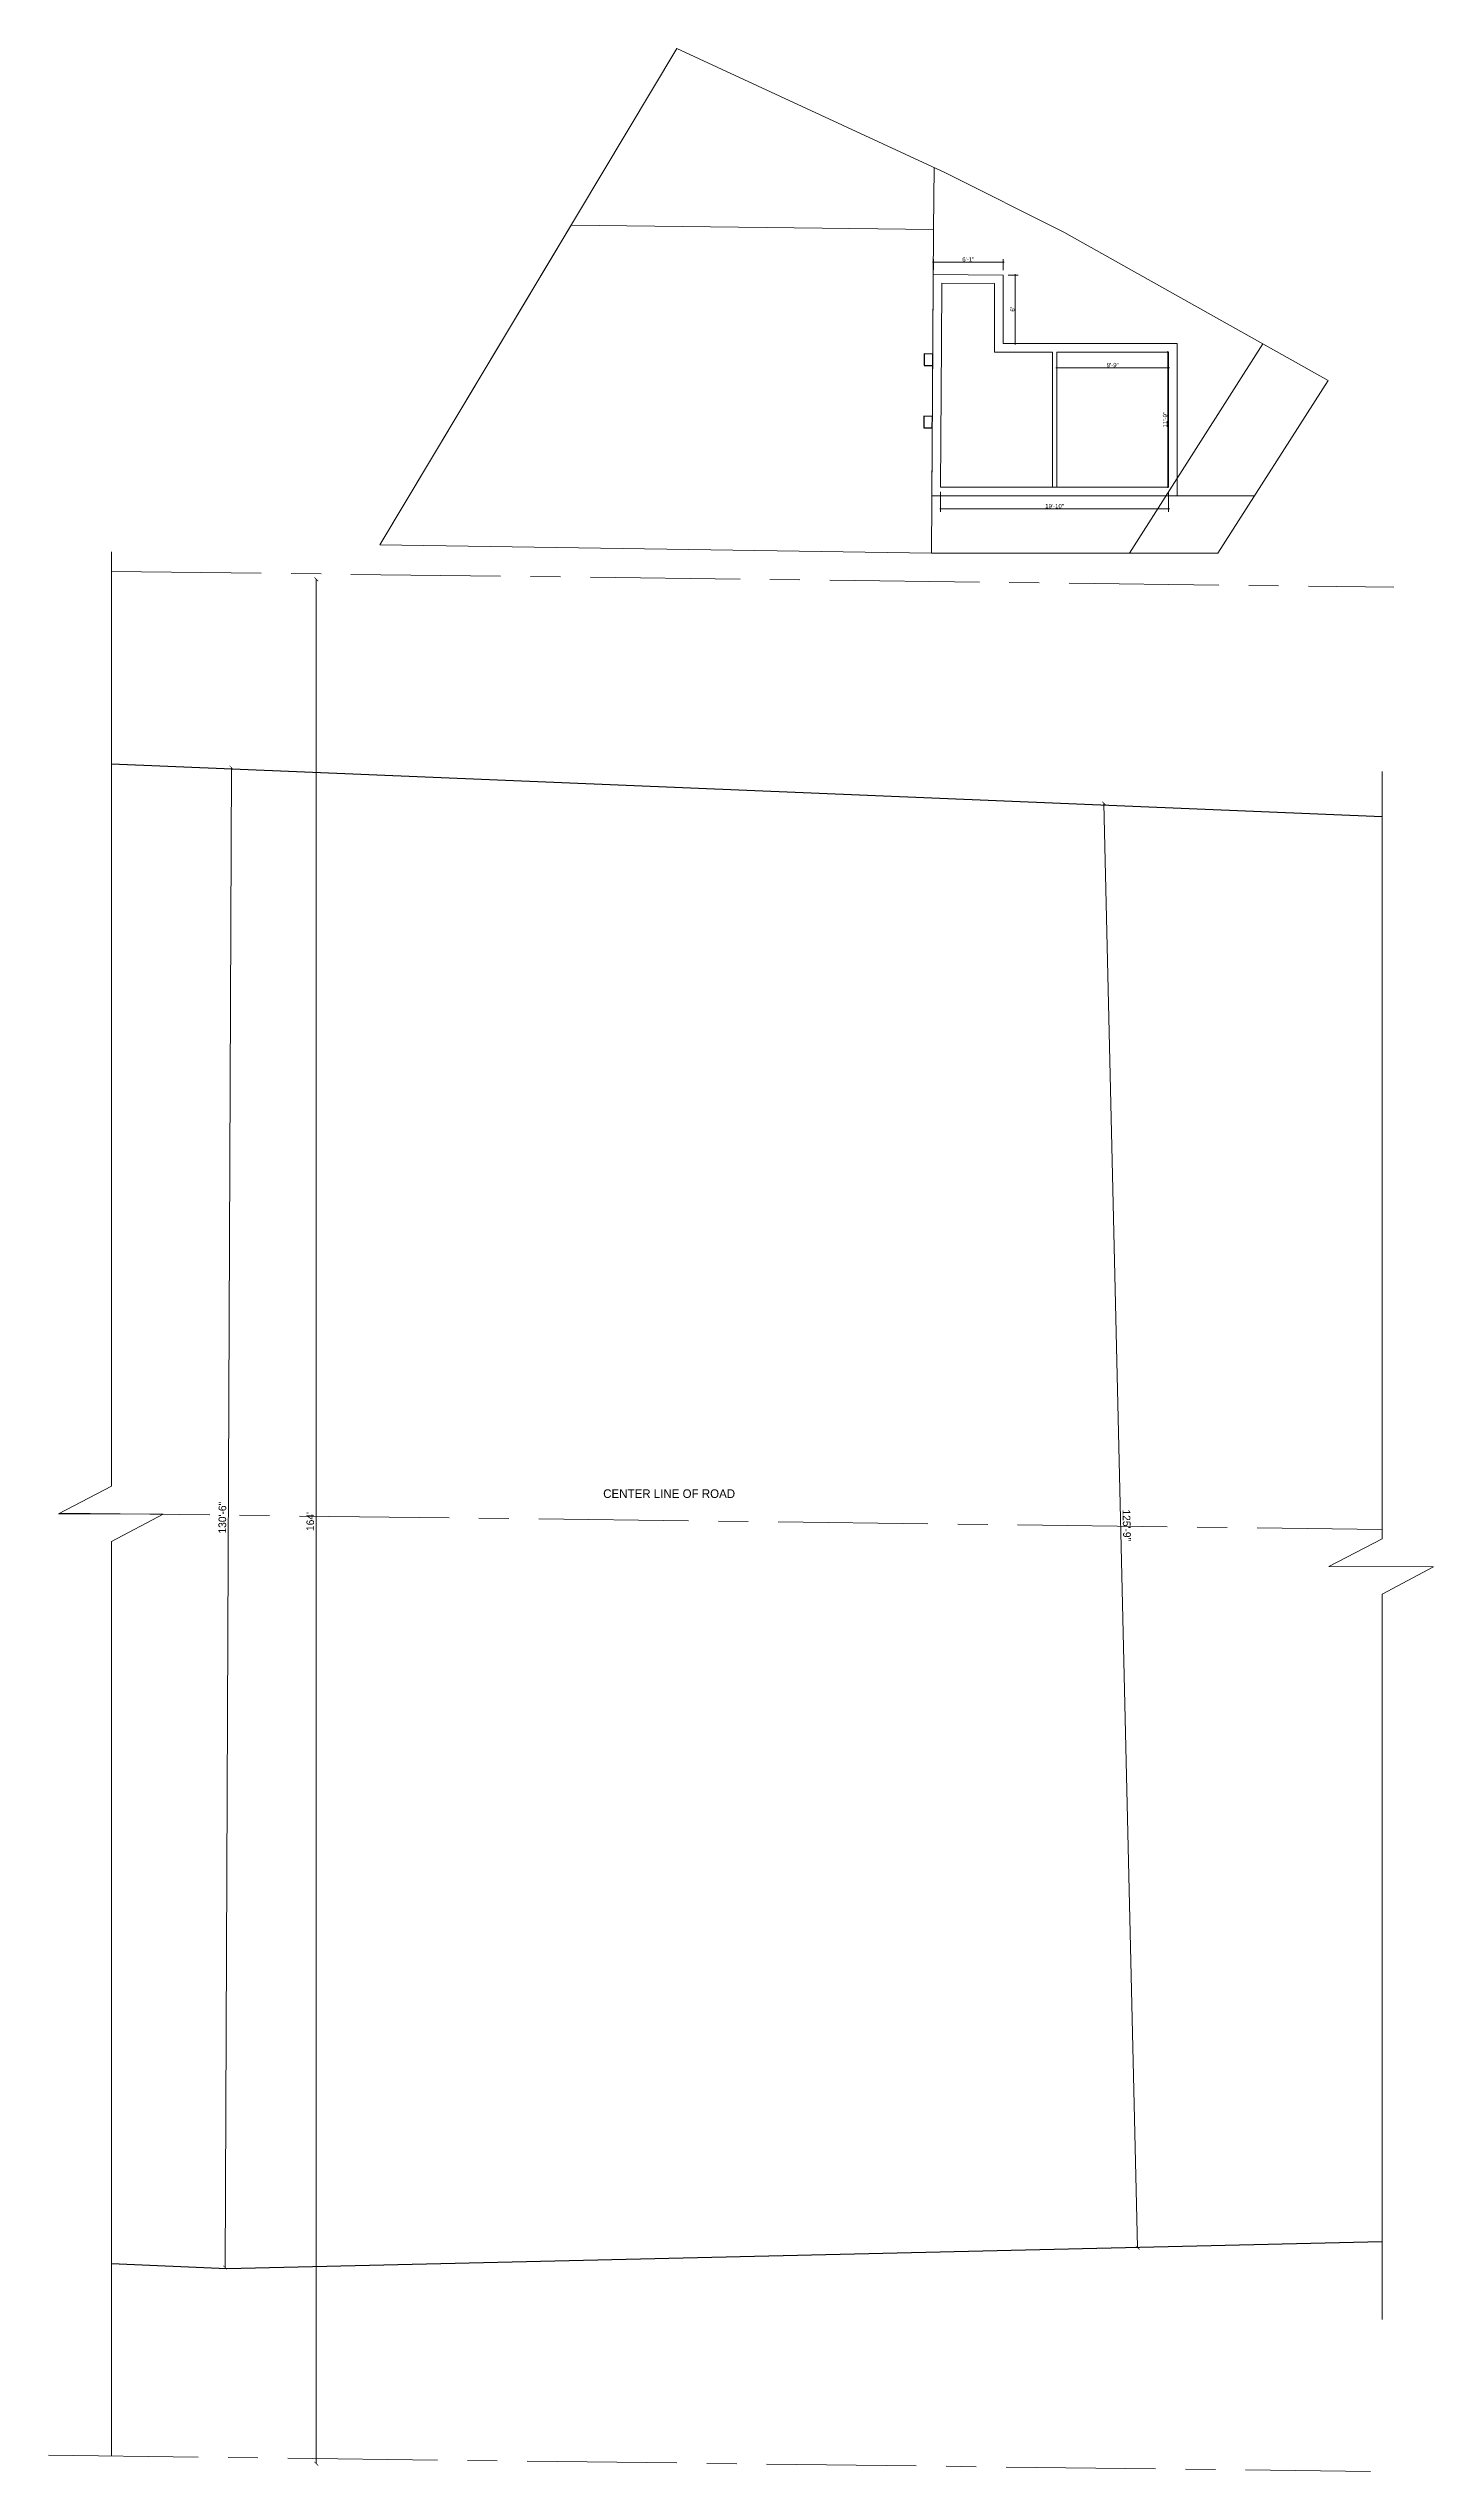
# Model space of a CAD drawing. Header units: inches. Extents: x 4069 to 91030, y -7803 to 12535.
# Drawn here: x 49157 to 50603, y 6206 to 8737 of the extents above; entities that cross this region are included whole.
import ezdxf

# ---------------------------------------------------------------- set-up
doc = ezdxf.new("R2010")
doc.units = ezdxf.units.IN
doc.header["$LTSCALE"] = 5
doc.header["$MEASUREMENT"] = 0
doc.linetypes.add('CENTER', pattern=[2, 1.25, -0.25, 0.25, -0.25])
doc.layers.add('A-WALL', color=7, linetype='Continuous', lineweight=9)
doc.layers.add('DOOR', color=62, linetype='Continuous', lineweight=0)
for name, color, linetype in [('DIM', 5, 'Continuous'), ('TEXT', 6, 'Continuous'), ('WALL', 7, 'Continuous')]:
    doc.layers.add(name, color=color, linetype=linetype)
doc.layers.add('dim line', color=7, linetype='Continuous', lineweight=15, true_color=0xfab2b2)
doc.styles.get("Standard").update_dxf_attribs({"font": 'arial.ttf'})
doc.styles.add('tt', font='stylu.ttf', dxfattribs={"height": 8})
doc.dimstyles.new('Copy(2) of STANDARD', dxfattribs={"dimtxt": 2, "dimasz": 4, "dimexe": 0, "dimexo": 0, "dimgap": 2, "dimtad": 1, "dimdec": 0, "dimzin": 0, "dimdsep": 46, "dimlunit": 3, "dimtxsty": 'tt', "dimblk": 'ARCHTICK', "dimcen": 0.0505, "dimse1": 1, "dimse2": 1, "dimclrd": 5, "dimclre": 5, "dimclrt": 7, "dimadec": 1, "dimazin": 0, "dimtm": 1e-09, "dimtfac": 1, "dimtdec": 0, "dimtofl": 0, "dimtmove": 1, "dimatfit": 3, "dimfxl": 1, "dimtolj": 2, "dimtzin": 0, "dimlwd": 13, "dimarcsym": 0})
doc.dimstyles.new('Standard$0', dxfattribs={"dimtxt": 6, "dimasz": 4, "dimexe": 3, "dimexo": 6, "dimgap": 3, "dimtad": 1, "dimdec": 1, "dimzin": 0, "dimdsep": 46, "dimlunit": 4, "dimtxsty": 'Standard', "dimcen": 0.09, "dimclrd": 6, "dimclre": 6, "dimclrt": 7, "dimadec": 0, "dimazin": 0, "dimtfac": 1, "dimtdec": 1, "dimtix": 1, "dimtofl": 0, "dimtmove": 1, "dimatfit": 3, "dimfxl": 1, "dimtolj": 1, "dimtzin": 0, "dimlwd": 18, "dimlwe": 18, "dimarcsym": 0})

# ---------------------------------------------------------------- blocks, each defined once
blk = doc.blocks.new('_ArchTick')
at = {"color": 0, "linetype": 'ByBlock', "const_width": 0.15}
blk.add_lwpolyline([(-0.5, -0.5), (0.5, 0.5)], dxfattribs=at)
blk = doc.blocks.new('*D1856')
at = {"layer": 'Defpoints', "color": 0, "ltscale": 5, "transparency": 16777216}
for p in [(49892.1, 8182.2), (49436.4, 6214.3), (49867.9, 6214.3)]:
    blk.add_point(p, dxfattribs=at)
at = {"layer": 'DIM', "color": 5, "lineweight": 13, "ltscale": 5, "transparency": 16777216}
blk.add_line((49436.4, 8182.2), (49436.4, 6214.3), dxfattribs=at)
at = {"layer": 'DIM', "color": 5, "lineweight": 13, "ltscale": 5, "transparency": 16777216, "xscale": 4, "yscale": 4, "zscale": 4}
for p, rotation in [((49436.4, 8182.2), 90), ((49436.4, 6214.3), 270)]:
    blk.add_blockref('_ArchTick', p, dxfattribs=dict(at, rotation=rotation))
at = {"layer": 'DIM', "color": 7, "ltscale": 5, "transparency": 16777216, "insert": (49430.2, 7198.2), "char_height": 8, "attachment_point": 5, "rotation": 90, "style": 'tt'}
blk.add_mtext("\\A2;164'", dxfattribs=at)
blk = doc.blocks.new('*D1855')
at = {"layer": 'Defpoints', "color": 0, "ltscale": 5, "transparency": 16777216}
for p in [(49319.3, 7985.6, -33.3), (49312.7, 6419.1, 1.5), (49341.2, 6419)]:
    blk.add_point(p, dxfattribs=at)
at = {"layer": 'DIM', "color": 5, "lineweight": 13, "ltscale": 5, "transparency": 16777216}
blk.add_line((49347.8, 7985.5), (49341.2, 6419), dxfattribs=at)
at = {"layer": 'DIM', "color": 5, "lineweight": 13, "ltscale": 5, "transparency": 16777216, "xscale": 4, "yscale": 4, "zscale": 4}
for p, rotation in [((49347.8, 7985.5), 89.75798331016011), ((49341.2, 6419), 269.7579833101601)]:
    blk.add_blockref('_ArchTick', p, dxfattribs=dict(at, rotation=rotation))
at = {"layer": 'DIM', "color": 7, "ltscale": 5, "transparency": 16777216, "insert": (49338.4, 7202.2), "char_height": 8, "attachment_point": 5, "rotation": 89.758, "style": 'tt'}
blk.add_mtext('\\A2;130\'-6"', dxfattribs=at)
blk = doc.blocks.new('*D1857')
at = {"layer": 'Defpoints', "color": 0, "ltscale": 5, "transparency": 16777216}
for p in [(50235.6, 7947.6, -52.5), (50270.7, 6439.4, 1.5), (50294.1, 6439.9)]:
    blk.add_point(p, dxfattribs=at)
at = {"layer": 'DIM', "color": 5, "lineweight": 13, "ltscale": 5, "transparency": 16777216}
blk.add_line((50259, 7948.2), (50294.1, 6439.9), dxfattribs=at)
at = {"layer": 'DIM', "color": 5, "lineweight": 13, "ltscale": 5, "transparency": 16777216, "xscale": 4, "yscale": 4, "zscale": 4}
for p, rotation in [((50259, 7948.2), 91.33313824719272), ((50294.1, 6439.9), 271.3331382471927)]:
    blk.add_blockref('_ArchTick', p, dxfattribs=dict(at, rotation=rotation))
at = {"layer": 'DIM', "color": 7, "ltscale": 5, "transparency": 16777216, "insert": (50282.7, 7194.2), "char_height": 8, "attachment_point": 5, "rotation": 271.3331, "style": 'tt'}
blk.add_mtext('\\A2;125\'-9"', dxfattribs=at)
blk = doc.blocks.new('oblique')
at = {"color": 0, "lineweight": -2}
blk.add_line((0.25, 0.25), (-0.25, -0.25), dxfattribs=at)
at = {"layer": 'dim line', "lineweight": 9}
for p, q in [((-0.4375, 0), (0.4375, 0)), ((0, 0.4375), (0, -0.4375))]:
    blk.add_line(p, q, dxfattribs=at)
blk = doc.blocks.new('*D1858')
at = {"layer": 'A-WALL', "color": 47, "lineweight": 0, "ltscale": 5, "transparency": 16777216}
for p, q in [((50080.8, 8505.4), (50080.8, 8516.5)), ((50153.8, 8504.9), (50153.8, 8516.5))]:
    blk.add_line(p, q, dxfattribs=at)
at = {"layer": 'A-WALL', "color": 33, "lineweight": 0, "ltscale": 5, "transparency": 16777216}
blk.add_line((50080.8, 8513.5), (50153.8, 8513.5), dxfattribs=at)
at = {"layer": 'Defpoints', "color": 0, "ltscale": 5, "transparency": 16777216}
for p in [(50153.8, 8513.5), (50080.8, 8500.4, -58.2), (50153.8, 8499.9, -58.2)]:
    blk.add_point(p, dxfattribs=at)
at = {"layer": 'A-WALL', "color": 33, "lineweight": 0, "ltscale": 5, "transparency": 16777216, "xscale": 2, "yscale": 2, "zscale": 2, "rotation": 180}
blk.add_blockref('oblique', (50080.8, 8513.5), dxfattribs=at)
at = {"layer": 'A-WALL', "color": 33, "lineweight": 0, "ltscale": 5, "transparency": 16777216, "xscale": 2, "yscale": 2, "zscale": 2}
blk.add_blockref('oblique', (50153.8, 8513.5), dxfattribs=at)
at = {"layer": 'A-WALL', "color": 7, "ltscale": 5, "transparency": 16777216, "insert": (50117.3, 8516.3), "char_height": 4.5, "attachment_point": 5}
blk.add_mtext('\\A1;6\'-1"', dxfattribs=at)
blk = doc.blocks.new('_OBLIQUE')
at = {"color": 0, "linetype": 'ByBlock'}
blk.add_line((-0.5, -0.5), (0.5, 0.5), dxfattribs=at)
blk = doc.blocks.new('*D1859')
at = {"layer": 'A-WALL', "color": 47, "lineweight": 0, "ltscale": 5, "transparency": 16777216}
for p, q in [((50158.8, 8499.9), (50169.3, 8499.9)), ((50158.8, 8428.4), (50169.3, 8428.4))]:
    blk.add_line(p, q, dxfattribs=at)
at = {"layer": 'A-WALL', "color": 33, "lineweight": 0, "ltscale": 5, "transparency": 16777216}
blk.add_line((50166.3, 8499.9), (50166.3, 8428.4), dxfattribs=at)
at = {"layer": 'Defpoints', "color": 0, "ltscale": 5, "transparency": 16777216}
for p in [(50153.8, 8499.9, -58.2), (50153.8, 8428.4, -58.2), (50166.3, 8428.4)]:
    blk.add_point(p, dxfattribs=at)
at = {"layer": 'A-WALL', "color": 33, "lineweight": 0, "ltscale": 5, "transparency": 16777216, "xscale": 2, "yscale": 2, "zscale": 2}
for p, rotation in [((50166.3, 8499.9), 90), ((50166.3, 8428.4), 270)]:
    blk.add_blockref('oblique', p, dxfattribs=dict(at, rotation=rotation))
at = {"layer": 'A-WALL', "color": 7, "ltscale": 5, "transparency": 16777216, "insert": (50163.5, 8464.1), "char_height": 4.5, "attachment_point": 5, "rotation": 90}
blk.add_mtext("\\A1;6'", dxfattribs=at)
blk = doc.blocks.new('*D1860')
at = {"layer": 'A-WALL', "color": 47, "lineweight": 0, "ltscale": 5, "transparency": 16777216}
for p, q in [((50321.5, 8419.4), (50322.6, 8419.4)), ((50321.5, 8278.4), (50322.6, 8278.4))]:
    blk.add_line(p, q, dxfattribs=at)
at = {"layer": 'A-WALL', "color": 33, "lineweight": 0, "ltscale": 5, "transparency": 16777216}
blk.add_line((50325.6, 8419.4), (50325.6, 8278.4), dxfattribs=at)
at = {"layer": 'Defpoints', "color": 0, "ltscale": 5, "transparency": 16777216}
for p in [(50326.5, 8419.4, -58.2), (50325.6, 8278.4), (50326.5, 8278.4, -58.2)]:
    blk.add_point(p, dxfattribs=at)
at = {"layer": 'A-WALL', "color": 33, "lineweight": 0, "ltscale": 5, "transparency": 16777216, "xscale": 2, "yscale": 2, "zscale": 2}
for p, rotation in [((50325.6, 8419.4), 90), ((50325.6, 8278.4), 270)]:
    blk.add_blockref('oblique', p, dxfattribs=dict(at, rotation=rotation))
at = {"layer": 'A-WALL', "color": 7, "ltscale": 5, "transparency": 16777216, "insert": (50322.8, 8348.9), "char_height": 4.5, "attachment_point": 5, "rotation": 90}
blk.add_mtext('\\A1;11\'-9"', dxfattribs=at)
blk = doc.blocks.new('*D1861')
at = {"layer": 'A-WALL', "color": 47, "lineweight": 0, "ltscale": 5, "transparency": 16777216}
for p, q in [((50088.3, 8273.4), (50088.3, 8252.8)), ((50326.5, 8273.4), (50326.5, 8252.8))]:
    blk.add_line(p, q, dxfattribs=at)
at = {"layer": 'A-WALL', "color": 33, "lineweight": 0, "ltscale": 5, "transparency": 16777216}
blk.add_line((50326.5, 8255.8), (50088.3, 8255.8), dxfattribs=at)
at = {"layer": 'Defpoints', "color": 0, "ltscale": 5, "transparency": 16777216}
for p in [(50088.3, 8278.4, -58.2), (50326.5, 8278.4, -58.2), (50088.3, 8255.8)]:
    blk.add_point(p, dxfattribs=at)
at = {"layer": 'A-WALL', "color": 33, "lineweight": 0, "ltscale": 5, "transparency": 16777216, "xscale": 2, "yscale": 2, "zscale": 2, "rotation": 180}
blk.add_blockref('oblique', (50088.3, 8255.8), dxfattribs=at)
at = {"layer": 'A-WALL', "color": 33, "lineweight": 0, "ltscale": 5, "transparency": 16777216, "xscale": 2, "yscale": 2, "zscale": 2}
blk.add_blockref('oblique', (50326.5, 8255.8), dxfattribs=at)
at = {"layer": 'A-WALL', "color": 7, "ltscale": 5, "transparency": 16777216, "insert": (50207.4, 8258.6), "char_height": 4.5, "attachment_point": 5}
blk.add_mtext('\\A1;19\'-10"', dxfattribs=at)
blk = doc.blocks.new('*D1862')
at = {"layer": 'A-WALL', "color": 47, "lineweight": 0, "ltscale": 5, "transparency": 16777216}
for p, q in [((50209.7, 8414.4), (50209.7, 8400.1)), ((50326.5, 8414.4), (50326.5, 8400.1))]:
    blk.add_line(p, q, dxfattribs=at)
at = {"layer": 'A-WALL', "color": 33, "lineweight": 0, "ltscale": 5, "transparency": 16777216}
blk.add_line((50209.7, 8403.1), (50326.5, 8403.1), dxfattribs=at)
at = {"layer": 'Defpoints', "color": 0, "ltscale": 5, "transparency": 16777216}
for p in [(50209.7, 8419.4, -58.2), (50326.5, 8419.4, -58.2), (50326.5, 8403.1)]:
    blk.add_point(p, dxfattribs=at)
at = {"layer": 'A-WALL', "color": 33, "lineweight": 0, "ltscale": 5, "transparency": 16777216, "xscale": 2, "yscale": 2, "zscale": 2, "rotation": 180}
blk.add_blockref('oblique', (50209.7, 8403.1), dxfattribs=at)
at = {"layer": 'A-WALL', "color": 33, "lineweight": 0, "ltscale": 5, "transparency": 16777216, "xscale": 2, "yscale": 2, "zscale": 2}
blk.add_blockref('oblique', (50326.5, 8403.1), dxfattribs=at)
at = {"layer": 'A-WALL', "color": 7, "ltscale": 5, "transparency": 16777216, "insert": (50268.1, 8405.9), "char_height": 4.5, "attachment_point": 5}
blk.add_mtext('\\A1;9\'-9"', dxfattribs=at)

msp = doc.modelspace()

# ---------------------------------------------------------------- linework, layer by layer
for p, q in [((49222.71, 7989.58, -31.28), (50549.46, 7934.61, -59.12)), ((50549.46, 6445.87, 1.52), (49343.06, 6417.79, 1.52)), ((49343.06, 6417.79, 1.52), (49222.71, 6422.96, 1.52))]:
    msp.add_line(p, q)
at = {"layer": 'A-WALL', "ltscale": 5}
for p, q in [((50081.09, 8547.36, -58.17), (50081.51, 8612.27, -58.17)), ((50205.17, 8278.36, -58.17), (50205.17, 8419.36, -58.17)), ((50209.67, 8278.36, -58.17), (50209.67, 8419.36, -58.17)), ((50335.5, 8269.36, -58.17), (50416.3, 8269.36, -58.17)), ((50078.88, 8209.36, -58.17), (50378.06, 8209.36, -58.17))]:
    msp.add_line(p, q, dxfattribs=at)
at = {"layer": 'A-WALL', "linetype": 'CENTER', "ltscale": 25}
for p, q in [((49222.71, 8190.41), (50561.59, 8173.91)), ((49168.89, 7207), (50549.46, 7189.99)), ((49156.77, 6223.07), (50537.34, 6206.06))]:
    msp.add_line(p, q, dxfattribs=at)
at = {"layer": 'A-WALL', "ltscale": 5, "elevation": -58.17}
for points in [[(49813.07, 8736.55), (49502.95, 8218.01), (50078.88, 8209.36), (50378.06, 8209.36), (50493.01, 8389.7), (50216.92, 8544.77), (50093.55, 8606.7)], [(50080.31, 8428.36), (50080.78, 8500.36), (50153.82, 8499.88), (50153.82, 8428.36), (50335.5, 8428.36), (50335.5, 8269.36), (50079.28, 8269.36)], [(50209.67, 8419.36), (50326.5, 8419.36), (50326.5, 8278.36), (50209.67, 8278.36)]]:
    msp.add_lwpolyline(points, close=True, dxfattribs=at)
for points in [[(50209.67, 8419.36), (50326.5, 8419.36), (50326.5, 8278.36), (50088.33, 8278.36), (50089.31, 8428.3), (50089.73, 8491.3), (50144.82, 8490.94), (50144.82, 8419.36), (50205.17, 8419.36)], [(50285.56, 8209.36), (50424.9, 8427.95)]]:
    msp.add_lwpolyline(points, dxfattribs=at)
at = {"layer": 'A-WALL', "linetype": 'Continuous', "ltscale": 5}
for points, elevation in [([(49222.71, 8210.88), (49222.71, 7235.01), (49167.12, 7206.07), (49276.38, 7205.82), (49222.71, 7177.22), (49222.71, 6222.26)], -31.28), ([(50549.46, 7981.45), (50549.46, 7180.04), (50493.88, 7151.1), (50603.14, 7150.85), (50549.46, 7122.24), (50549.46, 6364.8)], -59.12)]:
    msp.add_lwpolyline(points, dxfattribs=dict(at, elevation=elevation))
at = {"layer": 'DOOR', "lineweight": 13, "elevation": -58.17}
msp.add_lwpolyline([(49502.95, 8218.01), (50078.88, 8209.36), (50081.09, 8547.36), (49702.62, 8551.86)], close=True, dxfattribs=at)
at = {"layer": 'WALL', "color": 2, "linetype": 'ByBlock', "ltscale": 5, "elevation": -58.17}
for points in [[(50071.24, 8417.47), (50071.16, 8405.47), (50080.16, 8405.36), (50080.24, 8417.36)], [(50070.82, 8352.47), (50070.74, 8340.47), (50079.74, 8340.36), (50079.82, 8352.36)]]:
    msp.add_lwpolyline(points, close=True, dxfattribs=at)

# ---------------------------------------------------------------- texts
at = {"layer": 'TEXT', "lineweight": 70, "style": 'tt'}
msp.add_text('CENTER LINE OF ROAD ', height=9, dxfattribs=at).set_placement((49736.05, 7222.8, -58.17))

# ---------------------------------------------------------------- dimensions: what is measured, and where the dimension line sits
at = {"layer": 'A-WALL', "ltscale": 5}
for base, p1, p2, picture, middle in [((50153.82, 8513.49), (50080.78, 8500.36, -58.17), (50153.82, 8499.88, -58.17), '*D1858', (50117.3, 8516.29)), ((50326.5, 8403.15), (50209.67, 8419.36, -58.17), (50326.5, 8419.36, -58.17), '*D1862', (50268.08, 8405.94)), ((50088.33, 8255.78), (50326.5, 8278.36, -58.17), (50088.33, 8278.36, -58.17), '*D1861', (50207.42, 8258.58))]:
    dim = msp.add_linear_dim(base=base, p1=p1, p2=p2, dimstyle='Standard$0', override={"dimtxt": 4.5, "dimasz": 2, "dimexo": 5, "dimgap": 0.5, "dimdec": 0, "dimzin": 12, "dimpost": '\\X', "dimblk": 'oblique', "dimcen": 3, "dimclrd": 33, "dimclre": 47, "dimtfac": 0.5, "dimtdec": 0, "dimfxl": 3, "dimlwd": 0, "dimlwe": 0}, dxfattribs=at)
    dim.commit()
    dim.dimension.update_dxf_attribs({"geometry": picture, "text_midpoint": middle})
for base, p1, p2, picture, middle in [((50166.27, 8428.36), (50153.82, 8499.88, -58.17), (50153.82, 8428.36, -58.17), '*D1859', (50163.47, 8464.12)), ((50325.57, 8278.36), (50326.5, 8419.36, -58.17), (50326.5, 8278.36, -58.17), '*D1860', (50322.78, 8348.86))]:
    dim = msp.add_linear_dim(base=base, p1=p1, p2=p2, angle=90, dimstyle='Standard$0', override={"dimtxt": 4.5, "dimasz": 2, "dimexo": 5, "dimgap": 0.5, "dimdec": 0, "dimzin": 12, "dimpost": '\\X', "dimblk": 'oblique', "dimcen": 3, "dimclrd": 33, "dimclre": 47, "dimtfac": 0.5, "dimtdec": 0, "dimfxl": 3, "dimlwd": 0, "dimlwe": 0}, dxfattribs=at)
    dim.commit()
    dim.dimension.update_dxf_attribs({"geometry": picture, "text_midpoint": middle})
at = {"layer": 'DIM', "ltscale": 5}
dim = msp.add_linear_dim(base=(49436.39, 6214.31), p1=(49892.15, 8182.16), p2=(49867.91, 6214.31), angle=90, dimstyle='Copy(2) of STANDARD', dxfattribs=at)
dim.commit()
dim.dimension.update_dxf_attribs({"geometry": '*D1856', "text_midpoint": (49430.21, 7198.23)})
for p1, p2, distance, picture, middle in [((49319.31, 7985.58, -33.31), (49312.69, 6419.1, 1.52), 28.53, '*D1855', (49338.35, 7202.24)), ((50235.57, 7947.61, -52.54), (50270.67, 6439.38, 1.52), 23.4, '*D1857', (50282.69, 7194.18))]:
    dim = msp.add_aligned_dim(p1=p1, p2=p2, distance=distance, dimstyle='Copy(2) of STANDARD', dxfattribs=at)
    dim.commit()
    dim.dimension.update_dxf_attribs({"geometry": picture, "text_midpoint": middle})

doc.saveas('drawing.dxf')
